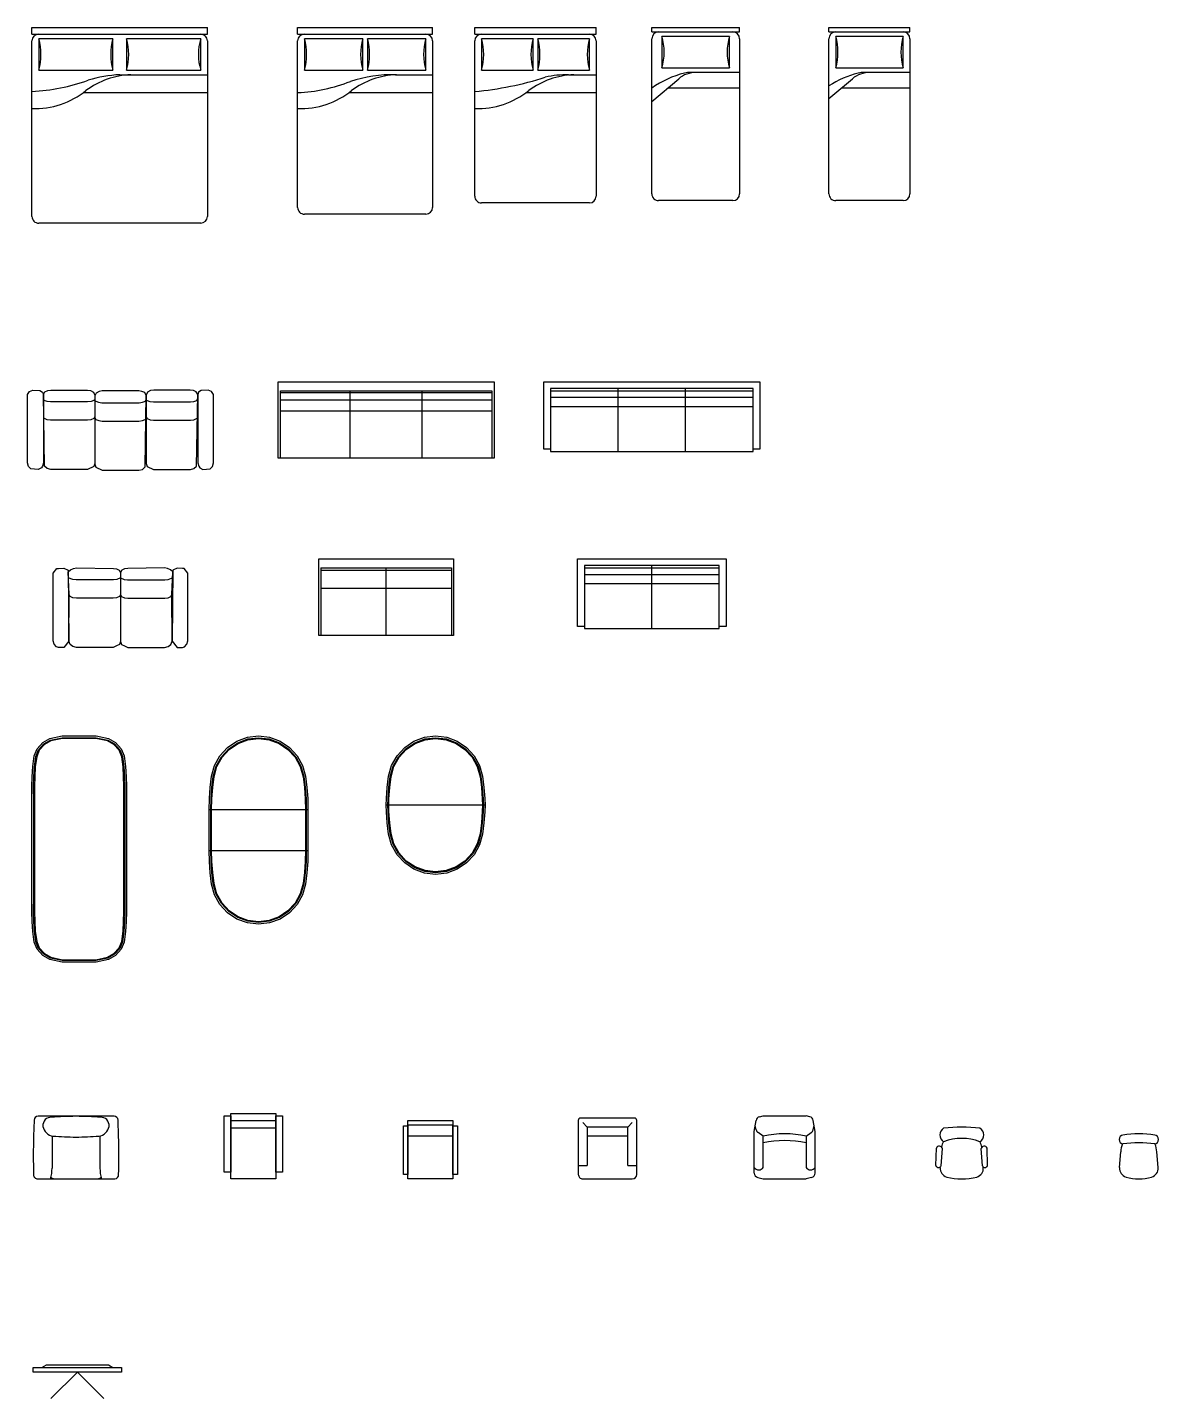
# Model space of a CAD drawing. Header units: millimetres. Extents: x -30052 to 34000, y -8800 to 31005.
# Drawn here: x -30052 to -17277, y 14519 to 30000 of the extents above; entities that cross this region are included whole.
import ezdxf

# ---------------------------------------------------------------- set-up
doc = ezdxf.new("R2010")
doc.units = ezdxf.units.MM
doc.layers.get('0').update_dxf_attribs({"lineweight": 40, "true_color": 0x800000})
doc.layers.add('Мебель', color=7, linetype='Continuous', lineweight=30, true_color=0xa0a0a4)

# ---------------------------------------------------------------- blocks, each defined once
blk = doc.blocks.new('12PBED01')
at = {"color": 0, "linetype": 'ByBlock'}
for p, q in [((0, 0), (0, 36)), ((2, 36), (0, 36)), ((2, 0), (2, 36)), ((18, 33), (4, 33)), ((4, 33), (4, 3)), ((5, 36), (74, 36)), ((18, 3), (18, 33)), ((20, 36), (20, 15.78474)), ((27, 36), (27, 5.5)), ((77, 33), (77, 3)), ((31.609761, 0), (22.821743, 10.433915)), ((2, 0), (0, 0)), ((4, 3), (18, 3)), ((74, 0), (5, 0))]:
    blk.add_line(p, q, dxfattribs=at)
for centre, radius, start, end in [((5, 33), 3, 90, 180), ((11, 57), 25, 253.739795, 286.260205), ((74, 33), 3, 0, 90), ((32, 18.164349), 12, 180, 220.10593), ((32, 15.78474), 12, 180, 193.392796), ((59.913793, 22.431034), 40.69413, 193.392796, 213.450102), ((5, 3), 3, 180, 270), ((11, -21), 25, 73.739795, 106.260205), ((74, 3), 3, 270, 0)]:
    blk.add_arc(centre, radius, start, end, dxfattribs=at)
blk = doc.blocks.new('12PBED02')
at = {"color": 0, "linetype": 'ByBlock'}
for p, q in [((0, 0), (0, 39)), ((2, 39), (0, 39)), ((2, 0), (2, 39)), ((5, 39), (74, 39)), ((20, 39), (20, 17.28474)), ((27, 39), (27, 7)), ((18, 34.5), (4, 34.5)), ((4, 34.5), (4, 4.5)), ((18, 4.5), (18, 34.5)), ((77, 36), (77, 3)), ((32.861232, 0.014143), (22.821743, 11.933915)), ((2, 0), (0, 0)), ((4, 4.5), (18, 4.5)), ((74, 0), (5, 0))]:
    blk.add_line(p, q, dxfattribs=at)
for centre, radius, start, end in [((5, 36), 3, 90, 180), ((74, 36), 3, 0, 90), ((11, 58.5), 25, 253.739795, 286.260205), ((32, 19.664349), 12, 180, 220.10593), ((32, 17.28474), 12, 180, 193.392796), ((59.913793, 23.931034), 40.69413, 193.392796, 216.020234), ((5, 3), 3, 180, 270), ((11, -19.5), 25, 73.739795, 106.260205), ((74, 3), 3, 270, 0)]:
    blk.add_arc(centre, radius, start, end, dxfattribs=at)
blk = doc.blocks.new('12PBED03')
at = {"color": 0, "linetype": 'ByBlock'}
for p, q in [((3, 54), (0, 54)), ((0, 0), (0, 54)), ((3, 0), (3, 54)), ((19, 51), (5, 51)), ((5, 51), (5, 28)), ((6, 54), (75, 54)), ((19, 28), (19, 51)), ((21, 41.758136), (21, 54)), ((29, 23), (29, 54)), ((78, 51), (78, 3)), ((5, 28), (19, 28)), ((5, 26), (5, 3)), ((19, 26), (5, 26)), ((19, 3), (19, 26)), ((3, 0), (0, 0)), ((5, 3), (19, 3)), ((75, 0), (6, 0))]:
    blk.add_line(p, q, dxfattribs=at)
for centre, radius, start, end in [((6, 51), 3, 90, 180), ((12, 75), 25, 253.739795, 286.260205), ((75, 51), 3, 0, 90), ((57.725806, 45.629032), 36.761918, 182.539782, 216.040311), ((69.004289, 41.742518), 48.004291, 179.981359, 192.466744), ((-120.191801, -13.95004), 149.36804, 5.357156, 17.666547), ((12, 4), 25, 73.739795, 106.260205), ((12, 50), 25, 253.739795, 286.260205), ((0.75, 1.5), 35.338541, 357.56726, 39.546081), ((6, 3), 3, 180, 270), ((12, -21), 25, 73.739795, 106.260205), ((75, 3), 3, 270, 0)]:
    blk.add_arc(centre, radius, start, end, dxfattribs=at)
blk = doc.blocks.new('12PBED04')
at = {"layer": 'Мебель', "color": 0, "linetype": 'ByBlock'}
for p, q in [((0, 0), (0, 60)), ((3, 60), (0, 60)), ((3, 0), (3, 60)), ((5, 57), (5, 31)), ((19, 57), (5, 57)), ((6, 60), (80, 60)), ((19, 31), (19, 57)), ((21, 43.5), (21, 60)), ((29, 23), (29, 60)), ((83, 57), (83, 3)), ((5, 31), (19, 31)), ((19, 29), (5, 29)), ((5, 29), (5, 3)), ((19, 3), (19, 29)), ((3, 0), (0, 0)), ((5, 3), (19, 3)), ((80, 0), (6, 0))]:
    blk.add_line(p, q, dxfattribs=at)
for centre, radius, start, end in [((6, 57), 3, 90, 180), ((12, 81), 25, 253.739795, 286.260205), ((80, 57), 3, 0, 90), ((83.75, 42.6875), 62.75526, 179.258164, 197.803367), ((57.725806, 45.629032), 36.761918, 182.539782, 216.040311), ((12, 7), 25, 73.739795, 106.260205), ((12, 53), 25, 253.739795, 286.260205), ((-44.51087, -3.358696), 73.587559, 2.616012, 21.406944), ((0.75, 1.5), 35.338541, 357.56726, 39.546081), ((6, 3), 3, 180, 270), ((12, -21), 25, 73.739795, 106.260205), ((80, 3), 3, 270, 0)]:
    blk.add_arc(centre, radius, start, end, dxfattribs=at)
blk = doc.blocks.new('12PBED05')
at = {"layer": 'Мебель', "color": 0, "linetype": 'ByBlock'}
for p, q in [((0, 0), (0, 78)), ((3, 78), (0, 78)), ((3, 0), (3, 78)), ((5, 75), (5, 42)), ((19, 75), (5, 75)), ((6, 78), (84, 78)), ((19, 42), (19, 75)), ((21, 39), (21, 78)), ((29, 23), (29, 78)), ((87, 75), (87, 3)), ((5, 42), (19, 42)), ((19, 36), (5, 36)), ((5, 36), (5, 3)), ((19, 3), (19, 36)), ((3, 0), (0, 0)), ((5, 3), (19, 3)), ((84, 0), (6, 0))]:
    blk.add_line(p, q, dxfattribs=at)
for centre, radius, start, end in [((6, 75), 3, 90, 180), ((12, 99), 25, 253.739795, 286.260205), ((84, 75), 3, 0, 90), ((12, 18), 25, 73.739795, 106.260205), ((57.725806, 45.629032), 36.761918, 182.539782, 216.040311), ((80.795455, 42.454545), 59.895161, 183.306457, 196.942886), ((12, 60), 25, 253.739795, 286.260205), ((-63.583333, -5.416667), 92.242509, 3.366461, 19.253404), ((0.75, 1.5), 35.338541, 357.56726, 39.546081), ((6, 3), 3, 180, 270), ((12, -21), 25, 73.739795, 106.260205), ((84, 3), 3, 270, 0)]:
    blk.add_arc(centre, radius, start, end, dxfattribs=at)
blk = doc.blocks.new('12PCOU04')
at = {"color": 0, "linetype": 'ByBlock'}
for p, q in [((4, -30), (4, 30)), ((7, -30), (7, 30)), ((11, -30), (11, 30)), ((31, 30), (30, 30)), ((31, -30), (31, 30)), ((31, 0), (3, 0)), ((30, -30), (31, -30))]:
    blk.add_line(p, q, dxfattribs=at)
blk.add_lwpolyline([(30, -33), (0, -33), (0, 33), (30, 33), (30, 30), (3, 30), (3, -30), (30, -30)], close=True, dxfattribs=at)
blk = doc.blocks.new('12PCOU05')
at = {"color": 0, "linetype": 'ByBlock'}
for p, q in [((4, -45), (4, 45)), ((7, 45), (7, -45)), ((11, -45), (11, 45)), ((31, 45), (30, 45)), ((31, -45), (31, 45)), ((31, 15), (3, 15)), ((31, -15), (3, -15)), ((30, -45), (31, -45))]:
    blk.add_line(p, q, dxfattribs=at)
blk.add_lwpolyline([(30, -48), (0, -48), (0, 48), (30, 48), (30, 45), (3, 45), (3, -45), (30, -45)], close=True, dxfattribs=at)
blk = doc.blocks.new('12PCOU06')
at = {"color": 0, "linetype": 'ByBlock'}
for p, q in [((4, -29), (4, 29)), ((4, 29), (34, 29)), ((5, -29), (5, 29)), ((13, -29), (13, 29)), ((34, 0), (4, 0)), ((4, -29), (34, -29))]:
    blk.add_line(p, q, dxfattribs=at)
blk.add_lwpolyline([(34, -30), (0, -30), (0, 30), (34, 30)], close=True, dxfattribs=at)
blk = doc.blocks.new('12PCOU07')
at = {"color": 0, "linetype": 'ByBlock'}
for p, q in [((4, -47), (4, 47)), ((4, 47), (34, 47)), ((5, 47), (5, -47)), ((8, -47), (8, 47)), ((13, -47), (13, 47)), ((34, 16), (4, 16)), ((34, -16), (4, -16)), ((34, -47), (4, -47))]:
    blk.add_line(p, q, dxfattribs=at)
blk.add_lwpolyline([(34, -48), (0, -48), (0, 48), (34, 48)], close=True, dxfattribs=at)
blk = doc.blocks.new('12PQAF12')
at = {"color": 0, "linetype": 'ByBlock'}
for points in [[(97.6, 4.86), (94.82, 2.31), (91.67, 1.01), (86.91, 0.32), (82.45, 0.1), (78.23, -0.01), (71.27, 0), (29.27, 0), (22.31, -0.01), (18.1, 0.1), (13.63, 0.32), (8.88, 1.01), (5.72, 2.31), (2.94, 4.86), (1.15, 7.93), (0, 13.38), (0, 28.59), (1.15, 34.03), (2.94, 37.11), (5.72, 39.66), (8.88, 40.96), (13.63, 41.64), (18.1, 41.86), (22.31, 41.97), (78.23, 41.97), (82.45, 41.86), (86.91, 41.64), (91.67, 40.96), (94.82, 39.66), (97.6, 37.11), (99.4, 34.03), (100.54, 28.59), (100.54, 13.38), (99.4, 7.93)], [(97.01, 5.34), (94.41, 2.95), (91.47, 1.74), (86.84, 1.07), (82.42, 0.85), (78.22, 0.74), (71.27, 0.75), (29.27, 0.75), (22.32, 0.74), (18.12, 0.85), (13.71, 1.07), (9.08, 1.74), (6.13, 2.95), (3.53, 5.34), (1.86, 8.2), (0.75, 13.46), (0.75, 28.51), (1.86, 33.76), (3.53, 36.63), (6.13, 39.01), (9.08, 40.23), (13.71, 40.89), (18.12, 41.11), (22.32, 41.22), (78.22, 41.22), (82.42, 41.11), (86.84, 40.89), (91.47, 40.23), (94.41, 39.01), (97.01, 36.63), (98.69, 33.76), (99.79, 28.51), (99.79, 13.46), (98.69, 8.2)], [(99.43, 28.42), (98.36, 33.59), (96.72, 36.39), (94.2, 38.71), (91.32, 39.88), (86.78, 40.53), (82.38, 40.74), (78.21, 40.85), (22.34, 40.85), (18.16, 40.74), (13.76, 40.53), (9.22, 39.88), (6.34, 38.71), (3.82, 36.39), (2.19, 33.59), (1.12, 28.42), (1.12, 13.55), (2.19, 8.37), (3.82, 5.58), (6.34, 3.25), (9.22, 2.09), (13.76, 1.44), (18.16, 1.23), (22.34, 1.12), (29.27, 1.12), (71.27, 1.12), (78.21, 1.12), (82.38, 1.23), (86.78, 1.44), (91.32, 2.09), (94.2, 3.25), (96.72, 5.58), (98.36, 8.37), (99.43, 13.55)]]:
    blk.add_lwpolyline(points, close=True, dxfattribs=at)
blk = doc.blocks.new('12PQAF05')
at = {"color": 0, "linetype": 'ByBlock'}
for p, q in [((32.84, 43.97), (32.84, 0)), ((50.84, 0), (50.84, 43.97))]:
    blk.add_line(p, q, dxfattribs=at)
for points in [[(0, 21.98), (0.59, 26.93), (2.31, 31.61), (5.09, 35.75), (8.76, 39.13), (13.11, 41.55), (17.87, 42.88), (22.86, 43.48), (27.85, 43.85), (32.83, 43.97), (50.85, 43.97), (55.83, 43.85), (60.81, 43.48), (65.8, 42.88), (70.57, 41.55), (74.92, 39.13), (78.59, 35.75), (81.37, 31.61), (83.09, 26.93), (83.68, 21.98), (83.09, 17.03), (81.37, 12.36), (78.59, 8.22), (74.92, 4.84), (70.57, 2.42), (65.8, 1.09), (60.81, 0.48), (55.83, 0.12), (50.85, 0), (32.83, 0), (27.85, 0.12), (22.86, 0.48), (17.87, 1.09), (13.11, 2.42), (8.76, 4.84), (5.09, 8.22), (2.31, 12.36), (0.59, 17.03)], [(0.76, 21.98), (1.32, 26.76), (2.98, 31.27), (5.66, 35.26), (9.2, 38.51), (13.39, 40.85), (18.02, 42.14), (22.94, 42.74), (27.88, 43.1), (32.84, 43.22), (50.84, 43.22), (55.8, 43.1), (60.74, 42.74), (65.66, 42.14), (70.28, 40.85), (74.48, 38.51), (78.01, 35.26), (80.7, 31.27), (82.36, 26.76), (82.92, 21.98), (82.36, 17.21), (80.7, 12.71), (78.01, 8.71), (74.48, 5.45), (70.28, 3.12), (65.66, 1.82), (60.74, 1.23), (55.8, 0.87), (50.84, 0.75), (32.84, 0.75), (27.88, 0.87), (22.94, 1.23), (18.02, 1.82), (13.39, 3.12), (9.2, 5.45), (5.66, 8.71), (2.98, 12.71), (1.32, 17.21)], [(1.13, 21.98), (1.68, 26.67), (3.31, 31.1), (5.95, 35.01), (9.42, 38.21), (13.54, 40.51), (18.09, 41.78), (22.97, 42.37), (27.9, 42.73), (32.85, 42.85), (50.84, 42.85), (55.78, 42.73), (60.71, 42.37), (65.59, 41.78), (70.14, 40.51), (74.26, 38.21), (77.73, 35.01), (80.36, 31.1), (82, 26.67), (82.55, 21.98), (82, 17.3), (80.36, 12.87), (77.73, 8.95), (74.26, 5.75), (70.14, 3.46), (65.59, 2.19), (60.71, 1.6), (55.78, 1.24), (50.84, 1.12), (32.85, 1.12), (27.9, 1.24), (22.97, 1.6), (18.09, 2.19), (13.54, 3.46), (9.42, 5.75), (5.95, 8.95), (3.31, 12.87), (1.68, 17.3)]]:
    blk.add_lwpolyline(points, close=True, dxfattribs=at)
blk = doc.blocks.new('12PQAF06')
at = {"color": 0, "linetype": 'ByBlock'}
blk.add_line((30.76, 43.97), (30.76, 0), dxfattribs=at)
for points in [[(0, 21.98), (0.59, 26.93), (2.31, 31.61), (5.09, 35.75), (8.76, 39.13), (13.11, 41.55), (17.87, 42.88), (22.86, 43.48), (27.85, 43.85), (30.75, 43.97), (30.78, 43.97), (33.68, 43.84), (38.66, 43.48), (43.65, 42.88), (48.42, 41.55), (52.77, 39.12), (56.44, 35.75), (59.22, 31.61), (60.94, 26.93), (61.53, 21.98), (60.94, 17.03), (59.22, 12.36), (56.44, 8.22), (52.77, 4.84), (48.42, 2.42), (43.65, 1.08), (38.66, 0.48), (33.68, 0.12), (30.78, 0), (30.75, 0), (27.85, 0.12), (22.86, 0.48), (17.87, 1.09), (13.11, 2.42), (8.76, 4.84), (5.09, 8.22), (2.31, 12.36), (0.59, 17.03)], [(0.76, 21.98), (1.32, 26.76), (2.98, 31.27), (5.66, 35.26), (9.2, 38.51), (13.39, 40.85), (18.02, 42.14), (22.94, 42.74), (27.88, 43.1), (30.76, 43.22), (30.77, 43.22), (33.65, 43.1), (38.59, 42.73), (43.51, 42.14), (48.13, 40.85), (52.33, 38.51), (55.86, 35.25), (58.54, 31.26), (60.21, 26.75), (60.77, 21.98), (60.21, 17.21), (58.54, 12.7), (55.86, 8.71), (52.33, 5.45), (48.13, 3.11), (43.51, 1.82), (38.59, 1.23), (33.65, 0.87), (30.77, 0.75), (30.76, 0.75), (27.88, 0.87), (22.94, 1.23), (18.02, 1.82), (13.39, 3.12), (9.2, 5.45), (5.66, 8.71), (2.98, 12.71), (1.32, 17.21)], [(1.13, 21.98), (1.68, 26.67), (3.31, 31.1), (5.95, 35.01), (9.42, 38.21), (13.54, 40.51), (18.09, 41.78), (22.97, 42.37), (27.9, 42.73), (30.77, 42.85), (30.77, 42.85), (33.63, 42.73), (38.56, 42.37), (43.43, 41.78), (47.99, 40.5), (52.11, 38.21), (55.58, 35.01), (58.21, 31.09), (59.85, 26.67), (60.4, 21.98), (59.85, 17.3), (58.21, 12.87), (55.58, 8.95), (52.11, 5.75), (47.99, 3.46), (43.43, 2.18), (38.56, 1.59), (33.63, 1.23), (30.77, 1.12), (30.77, 1.12), (27.9, 1.24), (22.97, 1.6), (18.09, 2.19), (13.54, 3.46), (9.42, 5.75), (5.95, 8.95), (3.31, 12.87), (1.68, 17.3)]]:
    blk.add_lwpolyline(points, close=True, dxfattribs=at)
blk = doc.blocks.new('12PSTG02')
at = {"color": 0, "linetype": 'ByBlock'}
for p, q in [((-5.882738, 11.493405), (-13.636493, 11.294805)), ((-5.73403, 9.170818), (-13.415554, 8.575543)), ((-4.996459, 9.562867), (-5.284204, 9.540568)), ((-5.882738, -11.493405), (-13.636493, -11.294805)), ((-5.73403, -9.170818), (-13.415554, -8.575543)), ((-4.996459, -9.562867), (-5.284204, -9.540568)), ((-4.996459, -9.562867), (-5.28099, -9.544821))]:
    blk.add_line(p, q, dxfattribs=at)
for centre, radius, start, end in [((39.486083, 0), 62.486083, 172.590731, 187.409269), ((-19.5, 6.311132), 3.452743, 30.392687, 149.607313), ((4.70097, 0), 22.70097, 159.208954, 200.791046), ((-12.998837, 0.943692), 7.999035, 97.334712, 116.212212), ((-13.097037, 9.970029), 1.4304, 112.156422, 257.133709), ((-6.286552, 10.301496), 1.258456, 296.04311, 71.283835), ((-4.647836, 5.578088), 4, 16.10866, 95), ((-28.187947, 0), 28.187947, 346.275006, 13.724994), ((-19.5, -6.311132), 3.452743, 210.392687, 329.607313), ((-12.998837, -1.056308), 7.999035, 243.61801, 261.904764), ((-13.097037, -9.970029), 1.4304, 102.866291, 247.843578), ((-6.286552, -10.301496), 1.258456, 288.716165, 63.95689), ((-4.647836, -5.578088), 4, 265, 343.89134)]:
    blk.add_arc(centre, radius, start, end, dxfattribs=at)
blk = doc.blocks.new('12PSTG03')
at = {"color": 0, "linetype": 'ByBlock'}
for p, q in [((-21, 13.5), (-25.967418, 12.672097)), ((-21.81234, 12.662468), (-23.727273, 13.045455)), ((-2.561553, 13.5), (-21, 13.5)), ((-27.578905, 11.18438), (-28, 9.5)), ((-28, -9.5), (-28, 9.5)), ((-19, 9.5), (-20.540471, 11.810707)), ((-19, 9.5), (-5, 9.5)), ((-0.621268, 11.985071), (0, 9.5)), ((0, -9.5), (0, 9.5)), ((-27.578905, -11.18438), (-28, -9.5)), ((-19, -9.5), (-20.540471, -11.810707)), ((-5, -9.5), (-19, -9.5)), ((-0.621268, -11.985071), (0, -9.5)), ((-21, -13.5), (-25.967418, -12.672097)), ((-21.81234, -12.662468), (-23.727273, -13.045455)), ((-2.561553, -13.5), (-21, -13.5))]:
    blk.add_line(p, q, dxfattribs=at)
for centre, radius, start, end in [((-25.63862, 10.699309), 2, 99.462322, 165.963757), ((-22.204572, 10.701307), 2, 33.690068, 78.690068), ((-6.5, 11.5), 2.5, 306.869898, 53.130102), ((-2.561553, 11.5), 2, 14.036243, 90), ((25.625, 0), 45.625, 167.981988, 192.018012), ((28.625, 0), 45.625, 167.981988, 192.018012), ((-25.63862, -10.699309), 2, 194.036243, 260.537678), ((-22.204572, -10.701307), 2, 281.309932, 326.309932), ((-6.5, -11.5), 2.5, 306.869898, 53.130102), ((-2.561553, -11.5), 2, 270, 345.963757)]:
    blk.add_arc(centre, radius, start, end, dxfattribs=at)
blk = doc.blocks.new('12PSTG04')
at = {"color": 0, "linetype": 'ByBlock'}
for p, q in [((-2, 13), (-26, 13)), ((-6, 9), (-6, 13)), ((-27, 12), (-27, -12)), ((-23, 9), (-25, 11)), ((-6, 9), (-23, 9)), ((-23, 9), (-23, -9)), ((-19, 9), (-19, -9)), ((0, -11), (0, 11)), ((-23, -9), (-25, -11)), ((-23, -9), (-6, -9)), ((-6, -13), (-6, -9)), ((-26, -13), (-2, -13))]:
    blk.add_line(p, q, dxfattribs=at)
for centre, radius, start, end in [((-26, 12), 1, 90, 180), ((-2, 11), 2, 0, 90), ((-26, -12), 1, 180, 270), ((-2, -11), 2, 270, 0)]:
    blk.add_arc(centre, radius, start, end, dxfattribs=at)
blk = doc.blocks.new('12PSTG05')
at = {"color": 0, "linetype": 'ByBlock'}
for p, q in [((-26, -10), (-26, 10)), ((-24, -10), (-24, 10)), ((-19, 10), (-19, -10))]:
    blk.add_line(p, q, dxfattribs=at)
blk.add_lwpolyline([(-26, 10), (0, 10), (0, -10), (-26, -10)], dxfattribs=at)
for points in [[(-23.5, 10), (-23.5, 12), (-2, 12), (-2, 10)], [(-23.5, -12), (-23.5, -10), (-2, -10), (-2, -12)]]:
    blk.add_lwpolyline(points, close=True, dxfattribs=at)
blk = doc.blocks.new('12PSTG06')
at = {"color": 0, "linetype": 'ByBlock'}
for p, q in [((-26, -10), (-26, 10)), ((-22.5, 10), (-22.5, -10))]:
    blk.add_line(p, q, dxfattribs=at)
for points in [[(-28, 10), (-28, 13), (-3, 13), (-3, 10)], [(-29, -10), (-29, 10), (0, 10), (0, -10)], [(-28, -13), (-28, -10), (-3, -10), (-3, -13)]]:
    blk.add_lwpolyline(points, close=True, dxfattribs=at)
blk = doc.blocks.new('12PSTG01')
at = {"color": 0, "linetype": 'ByBlock'}
for p, q in [((-4.996459, 8.562867), (-11.998837, 7.942727)), ((-4.996459, -8.562867), (-11.998837, -8.055343))]:
    blk.add_line(p, q, dxfattribs=at)
for centre, radius, start, end in [((28, 0), 48, 171.544527, 188.455473), ((-17.5, 6.763875), 2, 8.455473, 171.544527), ((31.956522, 0), 48, 171.544527, 188.455473), ((-11.998837, -0.056308), 7.999035, 90, 116.212212), ((-4.647836, 4.578088), 4, 16.10866, 95), ((-20.5, 0), 20.5, 343.89134, 16.10866), ((-4.647836, -4.578088), 4, 265, 343.89134), ((-17.5, -6.763875), 2, 188.455473, 351.544527), ((-11.998837, -0.056308), 7.999035, 243.61801, 270)]:
    blk.add_arc(centre, radius, start, end, dxfattribs=at)
blk = doc.blocks.new('12PSTG23')
at = {"color": 0, "linetype": 'ByBlock'}
for p, q in [((-18.96, 18.83), (-26.08, 18.6)), ((-27.82, 16.81), (-27.82, -16.98)), ((0, -17.18), (0, 17.18)), ((-19.08, 10.53), (-4.77, 10.53)), ((-19.08, -10.77), (-4.77, -10.77)), ((-26.06, -18.77), (-18.98, -18.96))]:
    blk.add_line(p, q, dxfattribs=at)
for centre, radius, start, end in [((-26.02, 16.81), 1.8, 91.83113, 180), ((-10.4, -424.86), 443.77, 88.89525, 91.10475), ((-1.78, 17.05), 1.79, 4.36342, 92.11405), ((-22.73, 10.53), 4.71, 139.84845, 176.99449), ((-23.67, 10.64), 3.95, 36.82728, 132.24067), ((-23.35, 9.72), 4.35, 4.97311, 49.15428), ((755.34, -22.26), 783.47, 177.58327, 178.37816), ((-133.85, 0.11), 115.26, 359.88817, 4.97311), ((-4.77, 28.75), 18.21, 270, 285.18522), ((-3.47, 8.95), 3.47, 358.36219, 36.16147), ((755.34, 22.03), 783.47, 181.62184, 182.41673), ((-133.85, -0.34), 115.26, 355.02689, 0.11183), ((-22.73, -10.76), 4.71, 183.00551, 220.15155), ((-23.35, -9.96), 4.35, 310.84572, 355.02689), ((-4.77, -28.98), 18.21, 74.81478, 90), ((-3.47, -9.18), 3.47, 323.83853, 1.63781), ((-26.02, -16.98), 1.8, 180, 268.51666), ((-23.67, -10.87), 3.95, 227.75933, 323.17272), ((-1.73, -17.23), 1.73, 265.8714, 1.68364), ((-10.35, 228.13), 247.24, 267.99808, 271.9677)]:
    blk.add_arc(centre, radius, start, end, dxfattribs=at)
blk = doc.blocks.new('12PCOU16')
at = {"color": 0, "linetype": 'ByBlock'}
for points in [[(-33.06, 29.95), (-35.14, 28.36), (-35.08, 27.62), (-35.3, 25.17), (-34.36, 23.28), (-2.78, 22.92), (-0.03, 25.21), (-0.03, 27.62), (-0.03, 27.62), (-0.26, 28.4), (-1.38, 29.51), (-2.93, 29.96), (-33.06, 29.95)], [(-30.87, 0), (-30.25, 1.66), (-30.05, 3.17), (-30.05, 19.69), (-30.25, 21.21), (-31.05, 23.33)], [(-23.5, 0), (-2.65, 0), (-1.32, 0.48), (-0.72, 1.72), (0, 3.25), (0, 3.25), (0, 19.62), (-0.39, 21.14), (-1.32, 22.39), (-2.78, 22.92), (-23.51, 22.87)], [(-30.87, 0), (-30.25, -1.66), (-30.05, -3.17), (-30.05, -19.69), (-30.25, -21.21), (-31, -23.21)], [(-23.5, 0), (-2.65, 0), (-1.32, -0.48), (-0.72, -1.72), (0, -3.25), (0, -3.25), (0, -19.62), (-0.39, -21.14), (-1.32, -22.39), (-2.78, -22.92), (-23.51, -22.87)], [(-33.06, -29.95), (-35.14, -28.36), (-35.08, -27.62), (-35.3, -25.17), (-34.36, -23.28), (-2.78, -22.92), (-0.03, -25.21), (-0.03, -27.62), (-0.03, -27.62), (-0.26, -28.4), (-1.38, -29.51), (-2.93, -29.96), (-33.06, -29.95)]]:
    blk.add_lwpolyline(points, dxfattribs=at)
for points in [[(-23.5, 0), (-22.65, 0.47), (-22.11, 1.72), (-21.88, 3.23), (-21.88, 19.63), (-22.11, 21.15), (-22.65, 22.4), (-23.51, 22.87), (-33.55, 23.32), (-34.49, 22.2), (-35.08, 20.94), (-35.33, 19.56), (-35.15, 3.2), (-34.9, 1.81), (-34.31, 0.56), (-33.28, 0)], [(-23.5, 0), (-22.65, -0.47), (-22.11, -1.72), (-21.88, -3.23), (-21.88, -19.63), (-22.11, -21.15), (-22.65, -22.4), (-23.51, -22.87), (-33.55, -23.32), (-34.49, -22.2), (-35.08, -20.94), (-35.33, -19.56), (-35.15, -3.2), (-34.9, -1.81), (-34.31, -0.56), (-33.28, 0)]]:
    blk.add_lwpolyline(points, close=True, dxfattribs=at)
blk = doc.blocks.new('12PCOU17')
at = {"layer": 'Мебель', "color": 0, "linetype": 'ByBlock'}
for points in [[(-34.71, 34.72), (-33.66, 34.31), (-3.27, 34.3), (-1.81, 34.76), (-1.05, 35.2), (-0.38, 36.65), (-0.61, 39.84), (-1.73, 40.94), (-3.27, 41.4), (-33.66, 41.4), (-34.95, 40.5), (-35.65, 39.02), (-35.49, 35.83), (-34.71, 34.72)], [(-1.89, 11.91), (-1.66, 11.91), (-0.35, 14.68), (-0.35, 31.05), (-0.74, 32.58), (-1.89, 33.83), (-33.63, 34.3), (-34.84, 33.63), (-35.43, 32.38), (-35.68, 31), (-35.68, 14.74), (-35.43, 13.36), (-34.66, 11.99), (-33.44, 11.43), (-3, 11.44), (-1.66, 11.91)], [(-31.25, 11.43), (-31.06, 11.84), (-30.6, 13.09), (-30.4, 14.62), (-30.4, 31.12), (-30.6, 32.65), (-31.06, 33.9), (-31.81, 34.3)], [(-23.84, 11.43), (-22.99, 11.9), (-22.46, 13.15), (-22.23, 14.67), (-22.23, 31.07), (-22.46, 32.59), (-22.99, 33.84), (-23.12, 34.3)], [(-1.54, -10.96), (-1.31, -10.96), (0, -8.19), (0, 8.19), (-0.39, 9.71), (-1.54, 10.96), (-33.28, 11.44), (-34.5, 10.77), (-35.08, 9.51), (-35.33, 8.14), (-35.33, -8.13), (-35.08, -9.51), (-34.31, -10.87), (-33.1, -11.44), (-2.65, -11.43), (-1.31, -10.96)], [(-30.9, -11.44), (-30.72, -11.02), (-30.25, -9.77), (-30.05, -8.25), (-30.05, 8.26), (-30.25, 9.78), (-30.72, 11.03), (-31.47, 11.44)], [(-23.49, -11.44), (-22.64, -10.96), (-22.11, -9.72), (-21.88, -8.19), (-21.88, 8.2), (-22.11, 9.73), (-22.64, 10.97), (-22.77, 11.44)], [(-1.89, -11.91), (-1.66, -11.91), (-0.35, -14.68), (-0.35, -31.05), (-0.74, -32.58), (-1.89, -33.83), (-33.63, -34.3), (-34.84, -33.63), (-35.43, -32.38), (-35.68, -31), (-35.68, -14.74), (-35.43, -13.36), (-34.66, -11.99), (-33.44, -11.43), (-3, -11.44), (-1.66, -11.91)], [(-31.25, -11.43), (-31.06, -11.84), (-30.6, -13.09), (-30.4, -14.62), (-30.4, -31.12), (-30.6, -32.65), (-31.06, -33.9), (-31.81, -34.3)], [(-23.84, -11.43), (-22.99, -11.9), (-22.46, -13.15), (-22.23, -14.67), (-22.23, -31.07), (-22.46, -32.59), (-22.99, -33.84), (-23.12, -34.3)], [(-34.71, -34.72), (-33.66, -34.31), (-3.27, -34.3), (-1.81, -34.76), (-1.05, -35.2), (-0.38, -36.65), (-0.61, -39.84), (-1.73, -40.94), (-3.27, -41.4), (-33.66, -41.4), (-34.95, -40.5), (-35.65, -39.02), (-35.49, -35.83), (-34.71, -34.72)]]:
    blk.add_lwpolyline(points, dxfattribs=at)
blk = doc.blocks.new('ТВ')
at = {"layer": 'Мебель'}
for points in [[(-400, -30), (-350, 0), (350, 0), (400, -30)], [(-300, -380), (0, -80), (300, -380)]]:
    blk.add_lwpolyline(points, dxfattribs=at)
blk.add_lwpolyline([(-500, -80), (-500, -30), (500, -30), (500, -80)], close=True, dxfattribs=at)

msp = doc.modelspace()

# ---------------------------------------------------------------- block references
at = {"layer": 'Мебель', "xscale": 25.4, "yscale": 25.4, "rotation": 270}
for name, p in [('12PBED05', (-30000, 30000)), ('12PBED04', (-27000, 30000)), ('12PBED03', (-25000, 30000)), ('12PBED02', (-23000, 30000)), ('12PBED01', (-21000, 30000)), ('12PCOU17', (-29000, 25000)), ('12PCOU07', (-26000, 26000)), ('12PCOU05', (-23000, 26000)), ('12PCOU06', (-26000, 24000)), ('12PCOU04', (-23000, 24000)), ('12PCOU16', (-29000, 23000)), ('12PQAF12', (-30000, 22000)), ('12PQAF05', (-28000, 22000)), ('12PQAF06', (-26000, 22000)), ('12PSTG23', (-29500, 17000)), ('12PSTG06', (-27500, 17000)), ('12PSTG05', (-25500, 17000)), ('12PSTG04', (-23500, 17000)), ('12PSTG03', (-21500, 17000)), ('12PSTG02', (-19500, 17000)), ('12PSTG01', (-17500, 17000))]:
    msp.add_blockref(name, p, dxfattribs=at)
at = {"layer": 'Мебель'}
msp.add_blockref('ТВ', (-29487.35901, 14899.14659), dxfattribs=at)

doc.saveas('drawing.dxf')
